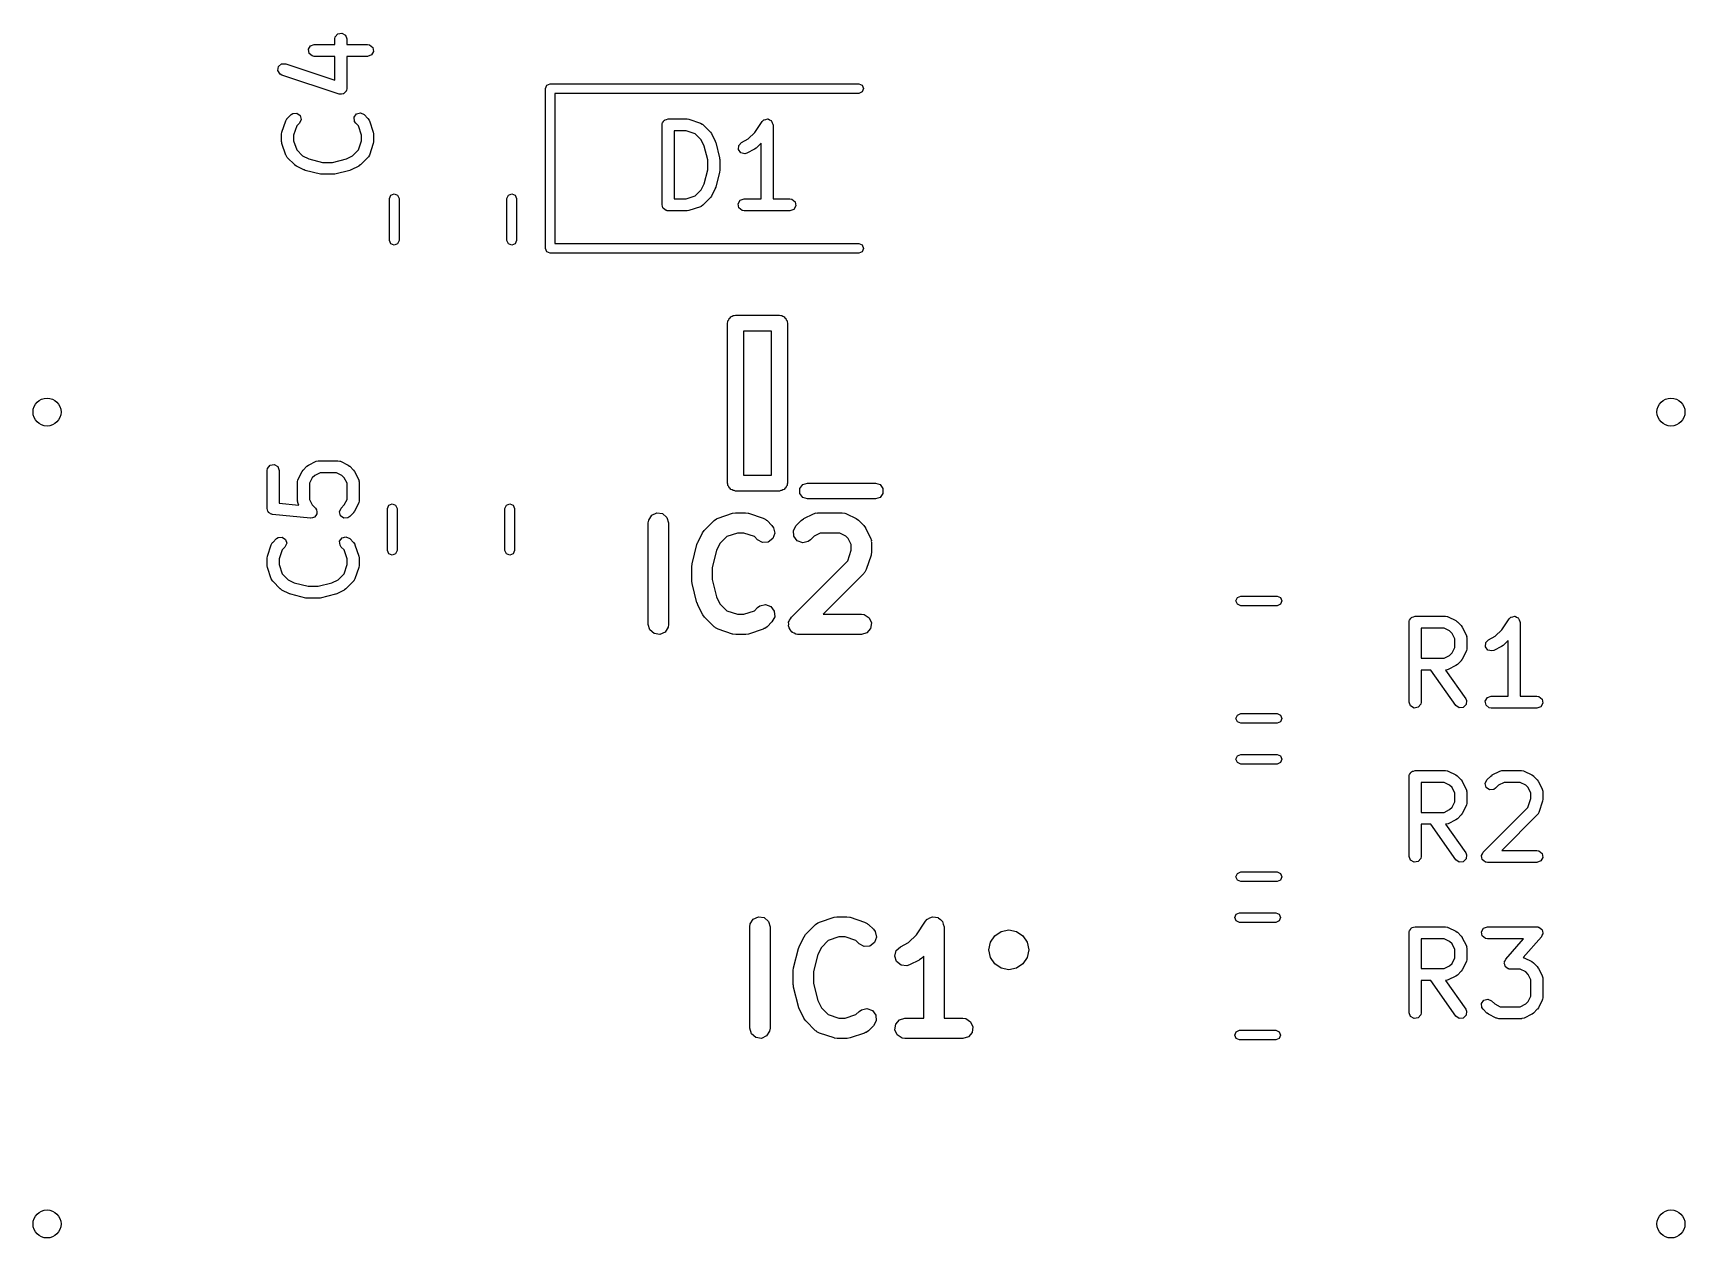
# Model space of a CAD drawing. Extents: x 3.993 to 4.807, y -3.007 to -2.413.
import ezdxf

# ---------------------------------------------------------------- set-up
doc = ezdxf.new("R2010")
doc.units = 0
doc.header["$MEASUREMENT"] = 0
doc.layers.add('BLACK', color=7, linetype='CONTINUOUS')

msp = doc.modelspace()

# ---------------------------------------------------------------- linework, layer by layer
at = {"layer": 'BLACK', "linetype": 'CONTINUOUS'}
for p, q in [((4.14183, -2.41619), (4.14201, -2.41518)), ((4.14183, -2.41886), (4.14183, -2.41619)), ((4.14201, -2.41518), (4.14331, -2.41363)), ((4.14331, -2.41363), (4.1453, -2.41328)), ((4.1453, -2.41328), (4.14704, -2.41429)), ((4.14704, -2.41429), (4.14774, -2.41619)), ((4.14774, -2.41619), (4.14774, -2.41886)), ((4.12875, -2.4213), (4.12976, -2.41955)), ((4.1291, -2.42329), (4.12875, -2.4213)), ((4.13065, -2.42459), (4.1291, -2.42329)), ((4.12976, -2.41955), (4.13166, -2.41886)), ((4.13166, -2.42477), (4.13065, -2.42459)), ((4.13166, -2.41886), (4.14183, -2.41886)), ((4.14183, -2.42477), (4.13166, -2.42477)), ((4.14183, -2.43647), (4.14183, -2.42477)), ((4.14774, -2.41886), (4.15791, -2.41886)), ((4.15791, -2.42477), (4.14774, -2.42477)), ((4.14774, -2.42477), (4.14774, -2.44056)), ((4.15791, -2.41886), (4.15892, -2.41904)), ((4.1598, -2.42408), (4.15791, -2.42477)), ((4.15892, -2.41904), (4.16046, -2.42034)), ((4.16081, -2.42233), (4.1598, -2.42408)), ((4.16046, -2.42034), (4.16081, -2.42233)), ((4.11377, -2.43178), (4.11406, -2.42978)), ((4.11483, -2.4335), (4.11377, -2.43178)), ((4.11406, -2.42978), (4.11558, -2.42844)), ((4.11558, -2.42844), (4.1176, -2.42839)), ((4.1176, -2.42839), (4.14183, -2.43647)), ((4.11573, -2.43399), (4.11483, -2.4335)), ((4.14385, -2.44336), (4.11573, -2.43399)), ((4.14774, -2.44056), (4.14756, -2.44157)), ((4.24551, -2.44063), (4.2462, -2.43896)), ((4.24551, -2.51937), (4.24551, -2.44063)), ((4.2462, -2.43896), (4.24787, -2.43827)), ((4.24787, -2.43827), (4.39984, -2.43827)), ((4.39984, -2.43827), (4.40151, -2.43896)), ((4.40151, -2.43896), (4.4022, -2.44063)), ((4.4022, -2.44063), (4.40151, -2.4423)), ((4.14407, -2.44336), (4.14385, -2.44336)), ((4.14427, -2.44347), (4.14407, -2.44336)), ((4.14506, -2.44333), (4.14427, -2.44347)), ((4.14587, -2.44331), (4.14506, -2.44333)), ((4.14604, -2.44316), (4.14587, -2.44331)), ((4.14626, -2.44312), (4.14604, -2.44316)), ((4.14678, -2.4425), (4.14626, -2.44312)), ((4.14738, -2.44197), (4.14678, -2.4425)), ((4.14741, -2.44175), (4.14738, -2.44197)), ((4.14756, -2.44157), (4.14741, -2.44175)), ((4.39984, -2.44299), (4.25024, -2.44299)), ((4.25024, -2.44299), (4.25024, -2.51701)), ((4.40151, -2.4423), (4.39984, -2.44299)), ((4.11573, -2.46213), (4.11761, -2.4565)), ((4.11761, -2.4565), (4.1181, -2.4556)), ((4.1181, -2.4556), (4.11825, -2.45551)), ((4.11825, -2.45551), (4.11832, -2.45535)), ((4.11832, -2.45535), (4.1202, -2.45347)), ((4.1202, -2.45347), (4.12104, -2.45289)), ((4.12104, -2.45289), (4.12305, -2.45271)), ((4.12305, -2.45271), (4.1247, -2.45387)), ((4.12523, -2.45582), (4.12437, -2.45765)), ((4.1247, -2.45387), (4.12523, -2.45582)), ((4.1513, -2.4548), (4.15246, -2.45314)), ((4.15148, -2.45681), (4.1513, -2.4548)), ((4.15207, -2.45765), (4.15148, -2.45681)), ((4.15246, -2.45314), (4.15441, -2.45262)), ((4.15441, -2.45262), (4.15624, -2.45347)), ((4.15624, -2.45347), (4.15812, -2.45535)), ((4.15812, -2.45535), (4.15871, -2.45619)), ((4.15871, -2.45619), (4.15872, -2.45636)), ((4.15872, -2.45636), (4.15883, -2.4565)), ((4.15883, -2.4565), (4.16071, -2.46213)), ((4.3031, -2.45791), (4.30317, -2.45753)), ((4.30317, -2.45753), (4.30366, -2.45694)), ((4.30366, -2.45694), (4.30404, -2.45627)), ((4.30404, -2.45627), (4.30429, -2.45618)), ((4.30429, -2.45618), (4.30446, -2.45598)), ((4.30446, -2.45598), (4.30522, -2.45585)), ((4.30522, -2.45585), (4.30594, -2.45558)), ((4.30594, -2.45558), (4.31531, -2.45558)), ((4.31531, -2.45558), (4.31618, -2.45574)), ((4.31618, -2.45574), (4.31625, -2.45573)), ((4.31625, -2.45573), (4.32187, -2.45761)), ((4.32187, -2.45761), (4.32277, -2.4581)), ((4.34864, -2.46228), (4.35223, -2.4569)), ((4.35223, -2.4569), (4.35294, -2.45616)), ((4.35294, -2.45616), (4.3531, -2.45611)), ((4.3531, -2.45611), (4.35321, -2.45598)), ((4.35321, -2.45598), (4.35405, -2.45583)), ((4.35405, -2.45583), (4.35488, -2.45559)), ((4.35488, -2.45559), (4.35503, -2.45566)), ((4.35503, -2.45566), (4.3552, -2.45563)), ((4.3552, -2.45563), (4.35594, -2.45606)), ((4.35594, -2.45606), (4.35672, -2.4564)), ((4.35672, -2.4564), (4.3568, -2.45655)), ((4.3568, -2.45655), (4.35695, -2.45664)), ((4.35695, -2.45664), (4.35724, -2.45744)), ((4.35724, -2.45744), (4.35762, -2.45821)), ((4.11558, -2.46306), (4.11574, -2.46219)), ((4.11558, -2.46681), (4.11558, -2.46306)), ((4.11574, -2.46219), (4.11573, -2.46213)), ((4.12299, -2.45903), (4.12149, -2.46354)), ((4.12149, -2.46354), (4.12149, -2.46633)), ((4.12437, -2.45765), (4.12299, -2.45903)), ((4.15345, -2.45903), (4.15207, -2.45765)), ((4.15495, -2.46354), (4.15345, -2.45903)), ((4.15495, -2.46633), (4.15495, -2.46354)), ((4.16071, -2.46213), (4.16084, -2.463)), ((4.16084, -2.463), (4.16086, -2.46306)), ((4.16086, -2.46306), (4.16086, -2.46681)), ((4.30299, -2.45854), (4.30306, -2.45815)), ((4.30299, -2.49791), (4.30299, -2.45854)), ((4.30303, -2.45802), (4.3031, -2.45791)), ((4.30306, -2.45815), (4.30303, -2.45802)), ((4.31484, -2.46149), (4.30889, -2.46149)), ((4.30889, -2.46149), (4.30889, -2.49495)), ((4.31934, -2.46299), (4.31484, -2.46149)), ((4.32226, -2.46591), (4.31934, -2.46299)), ((4.32277, -2.4581), (4.32287, -2.45825)), ((4.32287, -2.45825), (4.32303, -2.45832)), ((4.32303, -2.45832), (4.32678, -2.46207)), ((4.32678, -2.46207), (4.32728, -2.4628)), ((4.32728, -2.4628), (4.32733, -2.46284)), ((4.32733, -2.46284), (4.3292, -2.46659)), ((4.34212, -2.46714), (4.34544, -2.46548)), ((4.34544, -2.46548), (4.34864, -2.46228)), ((4.35762, -2.45821), (4.35758, -2.45838)), ((4.35758, -2.45838), (4.35764, -2.45854)), ((4.35764, -2.45854), (4.35764, -2.49495)), ((4.11561, -2.46687), (4.11558, -2.46681)), ((4.11573, -2.46774), (4.11561, -2.46687)), ((4.11761, -2.47337), (4.11573, -2.46774)), ((4.11772, -2.47351), (4.11761, -2.47337)), ((4.11773, -2.47368), (4.11772, -2.47351)), ((4.11832, -2.47452), (4.11773, -2.47368)), ((4.12149, -2.46633), (4.12299, -2.47084)), ((4.12299, -2.47084), (4.12591, -2.47376)), ((4.12591, -2.47376), (4.12894, -2.47527)), ((4.1475, -2.47527), (4.15053, -2.47376)), ((4.15053, -2.47376), (4.15345, -2.47084)), ((4.15345, -2.47084), (4.15495, -2.46633)), ((4.15883, -2.47337), (4.15834, -2.47427)), ((4.16071, -2.46774), (4.15883, -2.47337)), ((4.16086, -2.46681), (4.16071, -2.46768)), ((4.16071, -2.46768), (4.16071, -2.46774)), ((4.32378, -2.46894), (4.32226, -2.46591)), ((4.32549, -2.47577), (4.32378, -2.46894)), ((4.3292, -2.46659), (4.32935, -2.46708)), ((4.32935, -2.46708), (4.32943, -2.46719)), ((4.32943, -2.46719), (4.3313, -2.47469)), ((4.34061, -2.47063), (4.34073, -2.46861)), ((4.34181, -2.47225), (4.34061, -2.47063)), ((4.34073, -2.46861), (4.34212, -2.46714)), ((4.34377, -2.47272), (4.34181, -2.47225)), ((4.34476, -2.47243), (4.34377, -2.47272)), ((4.34851, -2.47055), (4.34476, -2.47243)), ((4.34855, -2.4705), (4.34851, -2.47055)), ((4.34927, -2.47), (4.34855, -2.4705)), ((4.35173, -2.46754), (4.34927, -2.47)), ((4.35173, -2.49495), (4.35173, -2.46754)), ((4.12207, -2.47827), (4.11832, -2.47452)), ((4.12213, -2.4783), (4.12207, -2.47827)), ((4.12284, -2.47883), (4.12213, -2.4783)), ((4.12659, -2.4807), (4.12284, -2.47883)), ((4.12673, -2.48072), (4.12659, -2.4807)), ((4.12719, -2.48092), (4.12673, -2.48072)), ((4.13469, -2.4828), (4.12719, -2.48092)), ((4.12894, -2.47527), (4.13577, -2.47698)), ((4.13577, -2.47698), (4.14067, -2.47698)), ((4.14067, -2.47698), (4.1475, -2.47527)), ((4.14925, -2.48092), (4.14175, -2.4828)), ((4.14936, -2.48085), (4.14925, -2.48092)), ((4.14985, -2.4807), (4.14936, -2.48085)), ((4.1536, -2.47883), (4.14985, -2.4807)), ((4.15365, -2.47878), (4.1536, -2.47883)), ((4.15437, -2.47827), (4.15365, -2.47878)), ((4.15812, -2.47452), (4.15437, -2.47827)), ((4.15819, -2.47436), (4.15812, -2.47452)), ((4.15834, -2.47427), (4.15819, -2.47436)), ((4.32378, -2.4875), (4.32549, -2.48067)), ((4.32549, -2.48067), (4.32549, -2.47577)), ((4.3313, -2.48175), (4.32943, -2.48925)), ((4.33139, -2.48103), (4.33129, -2.48161)), ((4.33129, -2.48161), (4.3313, -2.48175)), ((4.3313, -2.47469), (4.33134, -2.47528)), ((4.33134, -2.47528), (4.33139, -2.47541)), ((4.33139, -2.47541), (4.33139, -2.48103)), ((4.13483, -2.48278), (4.13469, -2.4828)), ((4.13541, -2.48289), (4.13483, -2.48278)), ((4.14103, -2.48289), (4.13541, -2.48289)), ((4.14116, -2.48284), (4.14103, -2.48289)), ((4.14175, -2.4828), (4.14116, -2.48284)), ((4.32226, -2.49053), (4.32378, -2.4875)), ((4.3292, -2.48985), (4.32733, -2.4936)), ((4.32922, -2.48971), (4.3292, -2.48985)), ((4.32943, -2.48925), (4.32922, -2.48971)), ((4.1687, -2.49487), (4.16939, -2.4932)), ((4.1687, -2.51544), (4.1687, -2.49487)), ((4.16939, -2.4932), (4.17106, -2.49251)), ((4.17106, -2.49251), (4.17273, -2.4932)), ((4.17273, -2.4932), (4.17343, -2.49487)), ((4.17343, -2.49487), (4.17343, -2.51544)), ((4.22657, -2.49487), (4.22727, -2.4932)), ((4.22657, -2.51544), (4.22657, -2.49487)), ((4.22727, -2.4932), (4.22894, -2.49251)), ((4.22894, -2.49251), (4.23061, -2.4932)), ((4.23061, -2.4932), (4.2313, -2.49487)), ((4.2313, -2.49487), (4.2313, -2.51544)), ((4.30325, -2.49863), (4.30299, -2.49791)), ((4.30889, -2.49495), (4.31484, -2.49495)), ((4.31484, -2.49495), (4.31934, -2.49345)), ((4.31934, -2.49345), (4.32226, -2.49053)), ((4.32303, -2.49812), (4.32219, -2.49871)), ((4.32678, -2.49437), (4.32303, -2.49812)), ((4.3268, -2.49431), (4.32678, -2.49437)), ((4.32733, -2.4936), (4.3268, -2.49431)), ((4.34053, -2.49739), (4.34154, -2.49564)), ((4.34088, -2.49938), (4.34053, -2.49739)), ((4.34154, -2.49564), (4.34344, -2.49495)), ((4.34344, -2.49495), (4.35173, -2.49495)), ((4.35764, -2.49495), (4.36593, -2.49495)), ((4.36593, -2.49495), (4.36694, -2.49513)), ((4.36694, -2.49513), (4.36849, -2.49643)), ((4.36849, -2.49643), (4.36884, -2.49842)), ((4.30338, -2.49938), (4.30325, -2.49863)), ((4.30359, -2.49955), (4.30338, -2.49938)), ((4.30368, -2.4998), (4.30359, -2.49955)), ((4.30434, -2.50019), (4.30368, -2.4998)), ((4.30493, -2.50068), (4.30434, -2.50019)), ((4.30531, -2.50075), (4.30493, -2.50068)), ((4.30543, -2.50081), (4.30531, -2.50075)), ((4.30556, -2.50079), (4.30543, -2.50081)), ((4.30594, -2.50086), (4.30556, -2.50079)), ((4.31531, -2.50086), (4.30594, -2.50086)), ((4.31538, -2.50084), (4.31531, -2.50086)), ((4.31625, -2.50071), (4.31538, -2.50084)), ((4.32187, -2.49883), (4.31625, -2.50071)), ((4.32201, -2.49872), (4.32187, -2.49883)), ((4.32219, -2.49871), (4.32201, -2.49872)), ((4.34243, -2.50068), (4.34088, -2.49938)), ((4.34344, -2.50086), (4.34243, -2.50068)), ((4.36593, -2.50086), (4.34344, -2.50086)), ((4.36783, -2.50017), (4.36593, -2.50086)), ((4.36884, -2.49842), (4.36783, -2.50017)), ((4.16939, -2.51711), (4.1687, -2.51544)), ((4.17106, -2.5178), (4.16939, -2.51711)), ((4.17273, -2.51711), (4.17106, -2.5178)), ((4.17343, -2.51544), (4.17273, -2.51711)), ((4.22727, -2.51711), (4.22657, -2.51544)), ((4.22894, -2.5178), (4.22727, -2.51711)), ((4.23061, -2.51711), (4.22894, -2.5178)), ((4.2313, -2.51544), (4.23061, -2.51711)), ((4.2462, -2.52104), (4.24551, -2.51937)), ((4.24787, -2.52173), (4.2462, -2.52104)), ((4.39984, -2.52173), (4.24787, -2.52173)), ((4.25024, -2.51701), (4.39984, -2.51701)), ((4.39984, -2.51701), (4.40151, -2.5177)), ((4.40151, -2.52104), (4.39984, -2.52173)), ((4.40151, -2.5177), (4.4022, -2.51937)), ((4.4022, -2.51937), (4.40151, -2.52104)), ((4.33543, -2.555), (4.3358, -2.5545)), ((4.33543, -2.55563), (4.33543, -2.555)), ((4.3358, -2.5545), (4.33599, -2.55391)), ((4.33599, -2.55391), (4.33649, -2.55354)), ((4.33649, -2.55354), (4.33686, -2.55304)), ((4.33686, -2.55304), (4.33745, -2.55284)), ((4.33745, -2.55284), (4.33796, -2.55248)), ((4.33796, -2.55248), (4.33858, -2.55248)), ((4.33858, -2.55248), (4.33917, -2.55228)), ((4.33917, -2.55228), (4.36083, -2.55228)), ((4.36083, -2.55228), (4.36142, -2.55248)), ((4.36142, -2.55248), (4.36204, -2.55248)), ((4.36204, -2.55248), (4.36255, -2.55284)), ((4.36255, -2.55284), (4.36314, -2.55304)), ((4.36314, -2.55304), (4.36351, -2.55354)), ((4.36351, -2.55354), (4.36401, -2.55391)), ((4.36401, -2.55391), (4.3642, -2.5545)), ((4.3642, -2.5545), (4.36457, -2.555)), ((4.36457, -2.555), (4.36457, -2.55563)), ((4.33524, -2.55622), (4.33543, -2.55563)), ((4.33524, -2.63496), (4.33524, -2.55622)), ((4.34311, -2.56016), (4.34311, -2.63102)), ((4.35689, -2.56016), (4.34311, -2.56016)), ((4.35689, -2.63102), (4.35689, -2.56016)), ((4.36457, -2.55563), (4.36476, -2.55622)), ((4.36476, -2.55622), (4.36476, -2.63496)), ((4.10844, -2.62879), (4.10862, -2.62778)), ((4.10862, -2.62778), (4.10992, -2.62623)), ((4.10992, -2.62623), (4.11191, -2.62588)), ((4.11191, -2.62588), (4.11366, -2.62689)), ((4.11366, -2.62689), (4.11435, -2.62879)), ((4.12618, -2.62857), (4.12805, -2.6267)), ((4.12805, -2.6267), (4.12878, -2.62619)), ((4.12878, -2.62619), (4.12882, -2.62615)), ((4.12882, -2.62615), (4.13257, -2.62427)), ((4.13257, -2.62427), (4.13355, -2.62398)), ((4.13355, -2.62398), (4.13373, -2.62402)), ((4.13373, -2.62402), (4.13389, -2.62396)), ((4.13389, -2.62396), (4.14327, -2.62396)), ((4.14327, -2.62396), (4.14428, -2.62414)), ((4.14428, -2.62414), (4.14441, -2.62425)), ((4.14441, -2.62425), (4.14459, -2.62427)), ((4.14459, -2.62427), (4.14834, -2.62615)), ((4.14834, -2.62615), (4.14904, -2.62667)), ((4.14904, -2.62667), (4.1491, -2.6267)), ((4.1491, -2.6267), (4.15098, -2.62857)), ((4.10844, -2.64754), (4.10844, -2.62879)), ((4.11435, -2.62879), (4.11435, -2.64486)), ((4.12344, -2.63441), (4.12362, -2.6334)), ((4.12344, -2.64379), (4.12344, -2.63441)), ((4.12362, -2.6334), (4.12373, -2.63327)), ((4.12373, -2.63327), (4.12375, -2.63309)), ((4.12375, -2.63309), (4.12563, -2.62934)), ((4.12563, -2.62934), (4.12615, -2.62863)), ((4.12615, -2.62863), (4.12618, -2.62857)), ((4.13069, -2.63241), (4.12935, -2.63511)), ((4.12935, -2.63511), (4.12935, -2.64309)), ((4.13189, -2.63121), (4.13069, -2.63241)), ((4.13459, -2.62987), (4.13189, -2.63121)), ((4.14257, -2.62987), (4.13459, -2.62987)), ((4.14527, -2.63121), (4.14257, -2.62987)), ((4.14646, -2.63241), (4.14527, -2.63121)), ((4.14781, -2.63511), (4.14646, -2.63241)), ((4.14781, -2.64309), (4.14781, -2.63511)), ((4.15098, -2.62857), (4.15148, -2.6293)), ((4.15148, -2.6293), (4.15153, -2.62934)), ((4.15153, -2.62934), (4.15341, -2.63309)), ((4.15341, -2.63309), (4.1537, -2.63407)), ((4.1537, -2.63407), (4.15366, -2.63425)), ((4.15366, -2.63425), (4.15372, -2.63441)), ((4.15372, -2.63441), (4.15372, -2.64379)), ((4.33543, -2.63555), (4.33524, -2.63496)), ((4.33543, -2.63618), (4.33543, -2.63555)), ((4.3358, -2.63668), (4.33543, -2.63618)), ((4.34311, -2.63102), (4.35689, -2.63102)), ((4.36457, -2.63618), (4.3642, -2.63668)), ((4.36476, -2.63496), (4.36457, -2.63555)), ((4.36457, -2.63555), (4.36457, -2.63618)), ((4.37086, -2.63768), (4.37229, -2.63571)), ((4.37229, -2.63571), (4.37461, -2.63496)), ((4.37461, -2.63496), (4.40807, -2.63496)), ((4.40807, -2.63496), (4.41038, -2.63571)), ((4.41038, -2.63571), (4.41182, -2.63768)), ((4.1235, -2.64395), (4.12344, -2.64379)), ((4.12346, -2.64412), (4.1235, -2.64395)), ((4.12375, -2.64511), (4.12346, -2.64412)), ((4.12935, -2.64309), (4.13069, -2.64579)), ((4.14646, -2.64579), (4.14781, -2.64309)), ((4.15372, -2.64379), (4.15354, -2.6448)), ((4.33599, -2.63727), (4.3358, -2.63668)), ((4.33649, -2.63764), (4.33599, -2.63727)), ((4.33686, -2.63815), (4.33649, -2.63764)), ((4.33745, -2.63834), (4.33686, -2.63815)), ((4.33796, -2.6387), (4.33745, -2.63834)), ((4.33858, -2.6387), (4.33796, -2.6387)), ((4.33917, -2.6389), (4.33858, -2.6387)), ((4.36083, -2.6389), (4.33917, -2.6389)), ((4.36142, -2.6387), (4.36083, -2.6389)), ((4.36204, -2.6387), (4.36142, -2.6387)), ((4.36255, -2.63834), (4.36204, -2.6387)), ((4.36314, -2.63815), (4.36255, -2.63834)), ((4.36351, -2.63764), (4.36314, -2.63815)), ((4.36401, -2.63727), (4.36351, -2.63764)), ((4.3642, -2.63668), (4.36401, -2.63727)), ((4.37086, -2.64011), (4.37086, -2.63768)), ((4.37229, -2.64208), (4.37086, -2.64011)), ((4.37461, -2.64283), (4.37229, -2.64208)), ((4.40807, -2.64283), (4.37461, -2.64283)), ((4.41038, -2.64208), (4.40807, -2.64283)), ((4.41182, -2.64011), (4.41038, -2.64208)), ((4.41182, -2.63768), (4.41182, -2.64011)), ((4.10866, -2.64812), (4.10844, -2.64754)), ((4.1087, -2.64875), (4.10866, -2.64812)), ((4.10899, -2.64905), (4.1087, -2.64875)), ((4.10913, -2.64943), (4.10899, -2.64905)), ((4.10968, -2.64975), (4.10913, -2.64943)), ((4.11011, -2.6502), (4.10968, -2.64975)), ((4.11078, -2.65038), (4.11011, -2.6502)), ((4.11088, -2.65044), (4.11078, -2.65038)), ((4.11095, -2.65043), (4.11088, -2.65044)), ((4.1111, -2.65047), (4.11095, -2.65043)), ((4.12985, -2.65235), (4.1111, -2.65047)), ((4.11435, -2.64486), (4.12412, -2.64584)), ((4.12412, -2.64584), (4.12375, -2.64511)), ((4.12987, -2.65234), (4.12985, -2.65235)), ((4.12988, -2.65235), (4.12987, -2.65234)), ((4.13084, -2.65209), (4.12988, -2.65235)), ((4.13069, -2.64579), (4.13223, -2.64732)), ((4.13181, -2.65185), (4.13084, -2.65209)), ((4.13182, -2.65183), (4.13181, -2.65185)), ((4.13184, -2.65183), (4.13182, -2.65183)), ((4.1324, -2.65102), (4.13184, -2.65183)), ((4.13223, -2.64732), (4.13282, -2.64816)), ((4.13298, -2.65021), (4.1324, -2.65102)), ((4.13282, -2.64816), (4.13282, -2.64818)), ((4.13282, -2.64818), (4.13283, -2.6482)), ((4.13283, -2.6482), (4.13291, -2.64919)), ((4.13291, -2.64919), (4.13299, -2.65017)), ((4.13299, -2.65017), (4.13298, -2.65019)), ((4.13298, -2.65019), (4.13298, -2.65021)), ((4.14407, -2.64915), (4.14493, -2.64732)), ((4.1446, -2.6511), (4.14407, -2.64915)), ((4.14625, -2.65226), (4.1446, -2.6511)), ((4.14493, -2.64732), (4.14646, -2.64579)), ((4.14826, -2.65209), (4.14625, -2.65226)), ((4.1491, -2.6515), (4.14826, -2.65209)), ((4.15098, -2.64962), (4.1491, -2.6515)), ((4.151, -2.64956), (4.15098, -2.64962)), ((4.15153, -2.64886), (4.151, -2.64956)), ((4.15341, -2.64511), (4.15153, -2.64886)), ((4.15343, -2.64493), (4.15341, -2.64511)), ((4.15354, -2.6448), (4.15343, -2.64493)), ((4.1677, -2.64756), (4.16839, -2.64589)), ((4.1677, -2.66813), (4.1677, -2.64756)), ((4.16839, -2.64589), (4.17006, -2.6452)), ((4.17006, -2.6452), (4.17173, -2.64589)), ((4.17173, -2.64589), (4.17243, -2.64756)), ((4.17243, -2.64756), (4.17243, -2.66813)), ((4.22557, -2.64756), (4.22627, -2.64589)), ((4.22557, -2.66813), (4.22557, -2.64756)), ((4.22627, -2.64589), (4.22794, -2.6452)), ((4.22794, -2.6452), (4.22961, -2.64589)), ((4.22961, -2.64589), (4.2303, -2.64756)), ((4.2303, -2.64756), (4.2303, -2.66813)), ((4.29639, -2.6532), (4.29792, -2.65083)), ((4.29792, -2.65083), (4.30048, -2.64966)), ((4.30048, -2.64966), (4.30327, -2.65006)), ((4.30327, -2.65006), (4.3054, -2.65191)), ((4.3054, -2.65191), (4.30619, -2.65461)), ((4.32861, -2.65346), (4.32975, -2.6526)), ((4.32975, -2.6526), (4.33019, -2.65251)), ((4.33019, -2.65251), (4.33056, -2.65225)), ((4.33056, -2.65225), (4.3377, -2.64987)), ((4.3377, -2.64987), (4.3391, -2.64961)), ((4.3391, -2.64961), (4.3392, -2.64964)), ((4.3392, -2.64964), (4.33929, -2.64961)), ((4.33929, -2.64961), (4.34405, -2.64961)), ((4.34405, -2.64961), (4.34546, -2.64981)), ((4.34546, -2.64981), (4.34554, -2.64986)), ((4.34554, -2.64986), (4.34563, -2.64987)), ((4.34563, -2.64987), (4.35277, -2.65225)), ((4.35277, -2.65225), (4.35404, -2.65289)), ((4.35404, -2.65289), (4.35433, -2.65324)), ((4.37146, -2.65346), (4.3726, -2.6526)), ((4.3726, -2.6526), (4.3727, -2.65258)), ((4.3727, -2.65258), (4.37276, -2.65252)), ((4.37276, -2.65252), (4.37753, -2.65014)), ((4.37753, -2.65014), (4.37888, -2.64969)), ((4.37888, -2.64969), (4.37933, -2.64974)), ((4.37933, -2.64974), (4.37976, -2.64961)), ((4.37976, -2.64961), (4.39167, -2.64961)), ((4.39167, -2.64961), (4.39308, -2.64981)), ((4.39308, -2.64981), (4.39346, -2.65006)), ((4.39346, -2.65006), (4.3939, -2.65014)), ((4.3939, -2.65014), (4.39866, -2.65252)), ((4.39866, -2.65252), (4.39983, -2.65333)), ((4.29619, -2.65461), (4.29639, -2.6532)), ((4.29619, -2.70461), (4.29619, -2.65461)), ((4.30619, -2.65461), (4.30619, -2.70461)), ((4.32053, -2.66428), (4.32291, -2.65952)), ((4.32291, -2.65952), (4.32372, -2.65835)), ((4.32372, -2.65835), (4.3238, -2.6583)), ((4.3238, -2.6583), (4.32385, -2.65822)), ((4.32385, -2.65822), (4.32861, -2.65346)), ((4.3401, -2.65961), (4.33484, -2.66136)), ((4.34324, -2.65961), (4.3401, -2.65961)), ((4.34849, -2.66136), (4.34324, -2.65961)), ((4.35433, -2.65324), (4.35473, -2.65346)), ((4.35473, -2.65346), (4.35711, -2.65584)), ((4.35711, -2.65584), (4.35796, -2.65698)), ((4.35856, -2.65973), (4.35757, -2.66237)), ((4.35796, -2.65698), (4.35856, -2.65973)), ((4.36773, -2.65831), (4.36908, -2.65584)), ((4.36793, -2.66112), (4.36773, -2.65831)), ((4.36908, -2.65584), (4.37146, -2.65346)), ((4.38094, -2.65961), (4.37796, -2.6611)), ((4.39049, -2.65961), (4.38094, -2.65961)), ((4.39347, -2.6611), (4.39049, -2.65961)), ((4.39983, -2.65333), (4.39988, -2.65341)), ((4.39988, -2.65341), (4.39996, -2.65346)), ((4.39996, -2.65346), (4.40235, -2.65584)), ((4.40235, -2.65584), (4.4032, -2.65698)), ((4.4032, -2.65698), (4.40322, -2.65707)), ((4.40322, -2.65707), (4.40328, -2.65714)), ((4.40328, -2.65714), (4.40566, -2.6619)), ((4.10859, -2.67097), (4.11047, -2.66535)), ((4.11047, -2.66535), (4.11096, -2.66445)), ((4.11096, -2.66445), (4.11111, -2.66435)), ((4.11111, -2.66435), (4.11118, -2.66419)), ((4.11118, -2.66419), (4.11306, -2.66232)), ((4.11306, -2.66232), (4.1139, -2.66173)), ((4.1139, -2.66173), (4.11591, -2.66156)), ((4.11585, -2.66788), (4.11435, -2.67239)), ((4.11723, -2.6665), (4.11585, -2.66788)), ((4.11591, -2.66156), (4.11756, -2.66271)), ((4.11809, -2.66467), (4.11723, -2.6665)), ((4.11756, -2.66271), (4.11809, -2.66467)), ((4.14416, -2.66364), (4.14532, -2.66199)), ((4.14434, -2.66566), (4.14416, -2.66364)), ((4.14493, -2.6665), (4.14434, -2.66566)), ((4.14631, -2.66788), (4.14493, -2.6665)), ((4.14532, -2.66199), (4.14727, -2.66147)), ((4.14781, -2.67239), (4.14631, -2.66788)), ((4.14727, -2.66147), (4.1491, -2.66232)), ((4.1491, -2.66232), (4.15098, -2.66419)), ((4.15098, -2.66419), (4.15157, -2.66503)), ((4.15157, -2.66503), (4.15158, -2.66521)), ((4.15158, -2.66521), (4.15169, -2.66535)), ((4.15169, -2.66535), (4.15357, -2.67097)), ((4.16839, -2.6698), (4.1677, -2.66813)), ((4.17243, -2.66813), (4.17173, -2.6698)), ((4.22627, -2.6698), (4.22557, -2.66813)), ((4.2303, -2.66813), (4.22961, -2.6698)), ((4.31777, -2.67483), (4.32015, -2.6653)), ((4.32015, -2.6653), (4.3205, -2.66445)), ((4.3205, -2.66445), (4.32053, -2.66428)), ((4.32972, -2.66826), (4.32762, -2.67665)), ((4.33149, -2.66472), (4.32972, -2.66826)), ((4.33484, -2.66136), (4.33149, -2.66472)), ((4.35004, -2.66291), (4.34849, -2.66136)), ((4.35251, -2.66426), (4.35004, -2.66291)), ((4.35532, -2.66406), (4.35251, -2.66426)), ((4.35757, -2.66237), (4.35532, -2.66406)), ((4.36962, -2.66338), (4.36793, -2.66112)), ((4.37226, -2.66436), (4.36962, -2.66338)), ((4.37502, -2.66376), (4.37226, -2.66436)), ((4.37615, -2.66291), (4.37502, -2.66376)), ((4.37796, -2.6611), (4.37615, -2.66291)), ((4.3947, -2.66233), (4.39347, -2.6611)), ((4.39444, -2.67334), (4.39619, -2.66809)), ((4.39619, -2.66532), (4.3947, -2.66233)), ((4.39619, -2.66809), (4.39619, -2.66532)), ((4.40566, -2.6619), (4.40611, -2.66325)), ((4.40619, -2.6689), (4.40599, -2.67031)), ((4.40611, -2.66325), (4.40606, -2.6637)), ((4.40606, -2.6637), (4.40619, -2.66413)), ((4.40619, -2.66413), (4.40619, -2.6689)), ((4.10844, -2.67191), (4.10859, -2.67104)), ((4.10844, -2.67566), (4.10844, -2.67191)), ((4.10846, -2.67572), (4.10844, -2.67566)), ((4.10859, -2.67659), (4.10846, -2.67572)), ((4.10859, -2.67104), (4.10859, -2.67097)), ((4.11047, -2.68221), (4.10859, -2.67659)), ((4.11435, -2.67239), (4.11435, -2.67518)), ((4.11435, -2.67518), (4.11585, -2.67969)), ((4.14631, -2.67969), (4.14781, -2.67518)), ((4.14781, -2.67518), (4.14781, -2.67239)), ((4.15357, -2.67659), (4.15169, -2.68221)), ((4.15372, -2.67566), (4.15356, -2.67653)), ((4.15356, -2.67653), (4.15357, -2.67659)), ((4.15357, -2.67097), (4.1537, -2.67185)), ((4.1537, -2.67185), (4.15372, -2.67191)), ((4.15372, -2.67191), (4.15372, -2.67566)), ((4.17006, -2.67049), (4.16839, -2.6698)), ((4.17173, -2.6698), (4.17006, -2.67049)), ((4.22794, -2.67049), (4.22627, -2.6698)), ((4.22961, -2.6698), (4.22794, -2.67049)), ((4.31762, -2.67604), (4.31777, -2.67496)), ((4.31762, -2.68318), (4.31762, -2.67604)), ((4.31777, -2.67496), (4.31777, -2.67483)), ((4.32762, -2.67665), (4.32762, -2.68257)), ((4.3667, -2.70108), (4.39444, -2.67334)), ((4.40593, -2.67048), (4.40355, -2.67762)), ((4.40594, -2.67038), (4.40593, -2.67048)), ((4.40599, -2.67031), (4.40594, -2.67038)), ((4.11058, -2.68235), (4.11047, -2.68221)), ((4.11059, -2.68253), (4.11058, -2.68235)), ((4.11118, -2.68337), (4.11059, -2.68253)), ((4.11493, -2.68712), (4.11118, -2.68337)), ((4.11585, -2.67969), (4.11877, -2.6826)), ((4.11877, -2.6826), (4.1218, -2.68412)), ((4.1218, -2.68412), (4.12863, -2.68583)), ((4.13353, -2.68583), (4.14036, -2.68412)), ((4.14036, -2.68412), (4.14339, -2.6826)), ((4.14339, -2.6826), (4.14631, -2.67969)), ((4.15098, -2.68337), (4.14723, -2.68712)), ((4.15105, -2.68321), (4.15098, -2.68337)), ((4.1512, -2.68312), (4.15105, -2.68321)), ((4.15169, -2.68221), (4.1512, -2.68312)), ((4.31766, -2.68331), (4.31762, -2.68318)), ((4.31777, -2.6844), (4.31766, -2.68331)), ((4.32015, -2.69392), (4.31777, -2.6844)), ((4.32762, -2.68257), (4.32972, -2.69096)), ((4.40234, -2.67958), (4.38231, -2.69961)), ((4.40256, -2.67918), (4.40234, -2.67958)), ((4.40292, -2.67889), (4.40256, -2.67918)), ((4.40355, -2.67762), (4.40292, -2.67889)), ((4.11499, -2.68715), (4.11493, -2.68712)), ((4.1157, -2.68767), (4.11499, -2.68715)), ((4.11945, -2.68955), (4.1157, -2.68767)), ((4.11959, -2.68956), (4.11945, -2.68955)), ((4.12005, -2.68977), (4.11959, -2.68956)), ((4.12755, -2.69164), (4.12005, -2.68977)), ((4.12769, -2.69163), (4.12755, -2.69164)), ((4.12827, -2.69173), (4.12769, -2.69163)), ((4.13389, -2.69173), (4.12827, -2.69173)), ((4.12863, -2.68583), (4.13353, -2.68583)), ((4.13402, -2.69169), (4.13389, -2.69173)), ((4.13461, -2.69164), (4.13402, -2.69169)), ((4.14211, -2.68977), (4.13461, -2.69164)), ((4.14222, -2.68969), (4.14211, -2.68977)), ((4.14271, -2.68955), (4.14222, -2.68969)), ((4.14646, -2.68767), (4.14271, -2.68955)), ((4.1465, -2.68762), (4.14646, -2.68767)), ((4.14723, -2.68712), (4.1465, -2.68762)), ((4.32972, -2.69096), (4.33149, -2.69451)), ((4.5857, -2.69306), (4.58639, -2.69139)), ((4.58639, -2.69473), (4.5857, -2.69306)), ((4.58639, -2.69139), (4.58806, -2.6907)), ((4.58806, -2.6907), (4.60594, -2.6907)), ((4.60594, -2.6907), (4.60761, -2.69139)), ((4.60761, -2.69139), (4.6083, -2.69306)), ((4.6083, -2.69306), (4.60761, -2.69473)), ((4.32024, -2.69407), (4.32015, -2.69392)), ((4.32053, -2.69494), (4.32024, -2.69407)), ((4.32291, -2.6997), (4.32053, -2.69494)), ((4.32297, -2.69977), (4.32291, -2.6997)), ((4.32299, -2.69986), (4.32297, -2.69977)), ((4.32385, -2.701), (4.32299, -2.69986)), ((4.32861, -2.70577), (4.32385, -2.701)), ((4.33149, -2.69451), (4.33484, -2.69786)), ((4.33484, -2.69786), (4.3401, -2.69961)), ((4.3401, -2.69961), (4.34324, -2.69961)), ((4.34324, -2.69961), (4.34849, -2.69786)), ((4.34849, -2.69786), (4.35004, -2.69631)), ((4.35004, -2.69631), (4.35118, -2.69546)), ((4.35118, -2.69546), (4.35393, -2.69486)), ((4.35393, -2.69486), (4.35657, -2.69585)), ((4.35657, -2.69585), (4.35826, -2.6981)), ((4.35846, -2.70091), (4.35711, -2.70338)), ((4.35826, -2.6981), (4.35846, -2.70091)), ((4.36627, -2.70186), (4.3667, -2.70108)), ((4.38231, -2.69961), (4.40119, -2.69961)), ((4.40119, -2.69961), (4.4026, -2.69981)), ((4.4026, -2.69981), (4.40497, -2.70134)), ((4.40497, -2.70134), (4.40614, -2.7039)), ((4.58806, -2.69543), (4.58639, -2.69473)), ((4.60594, -2.69543), (4.58806, -2.69543)), ((4.60761, -2.69473), (4.60594, -2.69543)), ((4.67166, -2.70194), (4.67204, -2.70127)), ((4.67204, -2.70127), (4.67229, -2.70118)), ((4.67229, -2.70118), (4.67246, -2.70098)), ((4.67246, -2.70098), (4.67322, -2.70085)), ((4.67322, -2.70085), (4.67394, -2.70058)), ((4.67394, -2.70058), (4.68894, -2.70058)), ((4.68894, -2.70058), (4.68995, -2.70076)), ((4.68995, -2.70076), (4.69008, -2.70087)), ((4.69008, -2.70087), (4.69026, -2.7009)), ((4.69026, -2.7009), (4.69401, -2.70277)), ((4.72023, -2.7019), (4.72094, -2.70116)), ((4.72094, -2.70116), (4.7211, -2.70111)), ((4.7211, -2.70111), (4.72121, -2.70098)), ((4.72121, -2.70098), (4.72205, -2.70083)), ((4.72205, -2.70083), (4.72288, -2.70059)), ((4.72288, -2.70059), (4.72303, -2.70066)), ((4.72303, -2.70066), (4.7232, -2.70063)), ((4.7232, -2.70063), (4.72394, -2.70106)), ((4.72394, -2.70106), (4.72472, -2.7014)), ((4.72472, -2.7014), (4.7248, -2.70155)), ((4.7248, -2.70155), (4.72495, -2.70164)), ((4.72495, -2.70164), (4.72524, -2.70244)), ((4.29698, -2.70731), (4.29619, -2.70461)), ((4.29911, -2.70916), (4.29698, -2.70731)), ((4.3019, -2.70956), (4.29911, -2.70916)), ((4.30446, -2.70839), (4.3019, -2.70956)), ((4.30599, -2.70602), (4.30446, -2.70839)), ((4.30619, -2.70461), (4.30599, -2.70602)), ((4.32901, -2.70598), (4.32861, -2.70577)), ((4.32929, -2.70634), (4.32901, -2.70598)), ((4.33056, -2.70697), (4.32929, -2.70634)), ((4.3377, -2.70935), (4.33056, -2.70697)), ((4.3378, -2.70936), (4.3377, -2.70935)), ((4.33788, -2.70941), (4.3378, -2.70936)), ((4.33929, -2.70961), (4.33788, -2.70941)), ((4.34405, -2.70961), (4.33929, -2.70961)), ((4.34414, -2.70958), (4.34405, -2.70961)), ((4.34423, -2.70961), (4.34414, -2.70958)), ((4.34563, -2.70935), (4.34423, -2.70961)), ((4.35277, -2.70697), (4.34563, -2.70935)), ((4.35314, -2.70671), (4.35277, -2.70697)), ((4.35359, -2.70662), (4.35314, -2.70671)), ((4.35473, -2.70577), (4.35359, -2.70662)), ((4.35711, -2.70338), (4.35473, -2.70577)), ((4.36529, -2.70532), (4.36542, -2.70444)), ((4.36551, -2.70582), (4.36529, -2.70532)), ((4.36535, -2.70355), (4.36561, -2.70307)), ((4.36542, -2.70444), (4.36535, -2.70355)), ((4.36555, -2.70636), (4.36551, -2.70582)), ((4.36609, -2.70707), (4.36555, -2.70636)), ((4.36561, -2.70307), (4.36569, -2.70253)), ((4.36569, -2.70253), (4.36627, -2.70186)), ((4.36646, -2.70789), (4.36609, -2.70707)), ((4.36692, -2.70818), (4.36646, -2.70789)), ((4.36724, -2.70861), (4.36692, -2.70818)), ((4.36808, -2.70893), (4.36724, -2.70861)), ((4.36883, -2.70941), (4.36808, -2.70893)), ((4.36971, -2.70954), (4.36883, -2.70941)), ((4.36988, -2.7096), (4.36971, -2.70954)), ((4.36999, -2.70957), (4.36988, -2.7096)), ((4.37024, -2.70961), (4.36999, -2.70957)), ((4.40119, -2.70961), (4.37024, -2.70961)), ((4.40389, -2.70882), (4.40119, -2.70961)), ((4.40574, -2.70669), (4.40389, -2.70882)), ((4.40614, -2.7039), (4.40574, -2.70669)), ((4.67099, -2.70354), (4.67106, -2.70315)), ((4.67099, -2.74291), (4.67099, -2.70354)), ((4.67103, -2.70302), (4.6711, -2.70291)), ((4.67106, -2.70315), (4.67103, -2.70302)), ((4.6711, -2.70291), (4.67117, -2.70253)), ((4.67117, -2.70253), (4.67166, -2.70194)), ((4.68824, -2.70649), (4.67689, -2.70649)), ((4.67689, -2.70649), (4.67689, -2.72121)), ((4.69094, -2.70784), (4.68824, -2.70649)), ((4.69214, -2.70903), (4.69094, -2.70784)), ((4.69349, -2.71173), (4.69214, -2.70903)), ((4.69401, -2.70277), (4.69472, -2.7033)), ((4.69472, -2.7033), (4.69478, -2.70332)), ((4.69478, -2.70332), (4.69665, -2.7052)), ((4.69665, -2.7052), (4.69716, -2.70592)), ((4.69716, -2.70592), (4.6972, -2.70597)), ((4.6972, -2.70597), (4.69908, -2.70971)), ((4.69908, -2.70971), (4.69937, -2.7107)), ((4.71344, -2.71048), (4.71664, -2.70728)), ((4.71664, -2.70728), (4.72023, -2.7019)), ((4.72524, -2.70244), (4.72562, -2.70321)), ((4.72562, -2.70321), (4.72558, -2.70338)), ((4.72558, -2.70338), (4.72564, -2.70354)), ((4.72564, -2.70354), (4.72564, -2.73995)), ((4.69214, -2.71866), (4.69349, -2.71596)), ((4.69349, -2.71596), (4.69349, -2.71173)), ((4.69908, -2.71798), (4.6972, -2.72173)), ((4.6991, -2.7178), (4.69908, -2.71798)), ((4.69921, -2.71767), (4.6991, -2.7178)), ((4.69939, -2.71666), (4.69921, -2.71767)), ((4.69937, -2.7107), (4.69933, -2.71087)), ((4.69933, -2.71087), (4.69939, -2.71104)), ((4.69939, -2.71104), (4.69939, -2.71666)), ((4.70861, -2.71563), (4.70873, -2.71361)), ((4.70981, -2.71725), (4.70861, -2.71563)), ((4.70873, -2.71361), (4.71012, -2.71214)), ((4.71177, -2.71772), (4.70981, -2.71725)), ((4.71012, -2.71214), (4.71344, -2.71048)), ((4.71276, -2.71743), (4.71177, -2.71772)), ((4.71651, -2.71555), (4.71276, -2.71743)), ((4.71655, -2.7155), (4.71651, -2.71555)), ((4.71727, -2.715), (4.71655, -2.7155)), ((4.71973, -2.71254), (4.71727, -2.715)), ((4.71973, -2.73995), (4.71973, -2.71254)), ((4.67689, -2.72121), (4.68824, -2.72121)), ((4.68824, -2.72121), (4.69094, -2.71986)), ((4.69401, -2.72492), (4.69026, -2.7268)), ((4.69094, -2.71986), (4.69214, -2.71866)), ((4.69405, -2.72488), (4.69401, -2.72492)), ((4.69478, -2.72437), (4.69405, -2.72488)), ((4.69665, -2.7225), (4.69478, -2.72437)), ((4.69668, -2.72244), (4.69665, -2.7225)), ((4.6972, -2.72173), (4.69668, -2.72244)), ((4.68178, -2.72711), (4.67689, -2.72711)), ((4.67689, -2.72711), (4.67689, -2.74291)), ((4.69402, -2.7446), (4.68178, -2.72711)), ((4.68911, -2.72705), (4.68898, -2.7271)), ((4.68898, -2.7271), (4.69886, -2.74121)), ((4.68928, -2.72709), (4.68911, -2.72705)), ((4.69026, -2.7268), (4.68928, -2.72709)), ((4.69886, -2.74121), (4.69929, -2.74214)), ((4.69929, -2.74214), (4.69911, -2.74415)), ((4.70853, -2.74239), (4.70954, -2.74064)), ((4.70888, -2.74438), (4.70853, -2.74239)), ((4.70954, -2.74064), (4.71144, -2.73995)), ((4.71144, -2.73995), (4.71973, -2.73995)), ((4.72564, -2.73995), (4.73393, -2.73995)), ((4.73393, -2.73995), (4.73494, -2.74013)), ((4.73494, -2.74013), (4.73649, -2.74143)), ((4.73649, -2.74143), (4.73684, -2.74342)), ((4.5857, -2.75094), (4.58639, -2.74927)), ((4.58639, -2.74927), (4.58806, -2.74857)), ((4.58806, -2.74857), (4.60594, -2.74857)), ((4.60594, -2.74857), (4.60761, -2.74927)), ((4.60761, -2.74927), (4.6083, -2.75094)), ((4.67168, -2.7448), (4.67099, -2.74291)), ((4.67343, -2.74581), (4.67168, -2.7448)), ((4.67542, -2.74546), (4.67343, -2.74581)), ((4.67672, -2.74392), (4.67542, -2.74546)), ((4.67689, -2.74291), (4.67672, -2.74392)), ((4.69567, -2.74576), (4.69402, -2.7446)), ((4.69769, -2.74558), (4.69567, -2.74576)), ((4.69911, -2.74415), (4.69769, -2.74558)), ((4.71043, -2.74568), (4.70888, -2.74438)), ((4.71144, -2.74586), (4.71043, -2.74568)), ((4.73393, -2.74586), (4.71144, -2.74586)), ((4.73583, -2.74517), (4.73393, -2.74586)), ((4.73684, -2.74342), (4.73583, -2.74517)), ((4.58639, -2.75261), (4.5857, -2.75094)), ((4.58806, -2.7533), (4.58639, -2.75261)), ((4.60594, -2.7533), (4.58806, -2.7533)), ((4.60761, -2.75261), (4.60594, -2.7533)), ((4.6083, -2.75094), (4.60761, -2.75261)), ((4.5857, -2.77106), (4.58639, -2.76939)), ((4.58639, -2.77273), (4.5857, -2.77106)), ((4.58639, -2.76939), (4.58806, -2.7687)), ((4.58806, -2.77343), (4.58639, -2.77273)), ((4.58806, -2.7687), (4.60594, -2.7687)), ((4.60594, -2.77343), (4.58806, -2.77343)), ((4.60594, -2.7687), (4.60761, -2.76939)), ((4.60761, -2.77273), (4.60594, -2.77343)), ((4.60761, -2.76939), (4.6083, -2.77106)), ((4.6083, -2.77106), (4.60761, -2.77273)), ((4.67099, -2.77954), (4.67106, -2.77915)), ((4.67099, -2.81891), (4.67099, -2.77954)), ((4.67103, -2.77902), (4.6711, -2.77891)), ((4.67106, -2.77915), (4.67103, -2.77902)), ((4.6711, -2.77891), (4.67117, -2.77853)), ((4.67117, -2.77853), (4.67166, -2.77794)), ((4.67166, -2.77794), (4.67204, -2.77727)), ((4.67204, -2.77727), (4.67229, -2.77718)), ((4.67229, -2.77718), (4.67246, -2.77698)), ((4.67246, -2.77698), (4.67322, -2.77685)), ((4.67322, -2.77685), (4.67394, -2.77658)), ((4.67394, -2.77658), (4.68894, -2.77658)), ((4.68824, -2.78249), (4.67689, -2.78249)), ((4.67689, -2.78249), (4.67689, -2.79721)), ((4.69094, -2.78384), (4.68824, -2.78249)), ((4.68894, -2.77658), (4.68995, -2.77676)), ((4.68995, -2.77676), (4.69008, -2.77687)), ((4.69008, -2.77687), (4.69026, -2.7769)), ((4.69026, -2.7769), (4.69401, -2.77877)), ((4.69401, -2.77877), (4.69472, -2.7793)), ((4.69472, -2.7793), (4.69478, -2.77932)), ((4.69478, -2.77932), (4.69665, -2.7812)), ((4.69665, -2.7812), (4.69716, -2.78192)), ((4.69716, -2.78192), (4.6972, -2.78197)), ((4.6972, -2.78197), (4.69908, -2.78571)), ((4.70849, -2.78303), (4.70935, -2.7812)), ((4.70902, -2.78498), (4.70849, -2.78303)), ((4.70935, -2.7812), (4.71122, -2.77932)), ((4.71122, -2.77932), (4.71195, -2.77882)), ((4.71195, -2.77882), (4.71199, -2.77877)), ((4.71199, -2.77877), (4.71574, -2.7769)), ((4.71776, -2.78249), (4.71506, -2.78384)), ((4.71574, -2.7769), (4.71672, -2.7766)), ((4.71672, -2.7766), (4.71689, -2.77664)), ((4.71689, -2.77664), (4.71706, -2.77658)), ((4.71706, -2.77658), (4.72643, -2.77658)), ((4.72574, -2.78249), (4.71776, -2.78249)), ((4.72843, -2.78384), (4.72574, -2.78249)), ((4.72643, -2.77658), (4.72744, -2.77676)), ((4.72744, -2.77676), (4.72758, -2.77687)), ((4.72758, -2.77687), (4.72776, -2.7769)), ((4.72776, -2.7769), (4.7315, -2.77877)), ((4.7315, -2.77877), (4.73221, -2.7793)), ((4.73221, -2.7793), (4.73227, -2.77932)), ((4.73227, -2.77932), (4.73415, -2.7812)), ((4.73415, -2.7812), (4.73465, -2.78192)), ((4.73465, -2.78192), (4.7347, -2.78197)), ((4.7347, -2.78197), (4.73657, -2.78571)), ((4.69214, -2.78503), (4.69094, -2.78384)), ((4.69349, -2.78773), (4.69214, -2.78503)), ((4.69349, -2.79196), (4.69349, -2.78773)), ((4.69908, -2.78571), (4.69937, -2.7867)), ((4.69937, -2.7867), (4.69933, -2.78687)), ((4.69933, -2.78687), (4.69939, -2.78704)), ((4.69939, -2.78704), (4.69939, -2.79266)), ((4.71067, -2.78614), (4.70902, -2.78498)), ((4.71268, -2.78596), (4.71067, -2.78614)), ((4.71352, -2.78537), (4.71268, -2.78596)), ((4.71506, -2.78384), (4.71352, -2.78537)), ((4.72963, -2.78503), (4.72843, -2.78384)), ((4.72948, -2.79481), (4.73098, -2.79031)), ((4.73098, -2.78773), (4.72963, -2.78503)), ((4.73098, -2.79031), (4.73098, -2.78773)), ((4.73657, -2.78571), (4.73687, -2.7867)), ((4.73689, -2.79078), (4.73673, -2.79165)), ((4.73687, -2.7867), (4.73683, -2.78687)), ((4.73683, -2.78687), (4.73689, -2.78704)), ((4.73689, -2.78704), (4.73689, -2.79078)), ((4.67689, -2.79721), (4.68824, -2.79721)), ((4.68824, -2.79721), (4.69094, -2.79586)), ((4.69094, -2.79586), (4.69214, -2.79466)), ((4.69214, -2.79466), (4.69349, -2.79196)), ((4.69665, -2.7985), (4.69478, -2.80037)), ((4.69668, -2.79844), (4.69665, -2.7985)), ((4.6972, -2.79773), (4.69668, -2.79844)), ((4.69908, -2.79398), (4.6972, -2.79773)), ((4.6991, -2.7938), (4.69908, -2.79398)), ((4.69921, -2.79367), (4.6991, -2.7938)), ((4.69939, -2.79266), (4.69921, -2.79367)), ((4.70747, -2.81682), (4.72948, -2.79481)), ((4.73415, -2.7985), (4.71669, -2.81595)), ((4.73422, -2.79834), (4.73415, -2.7985)), ((4.73437, -2.79824), (4.73422, -2.79834)), ((4.73486, -2.79734), (4.73437, -2.79824)), ((4.73673, -2.79172), (4.73486, -2.79734)), ((4.73673, -2.79165), (4.73673, -2.79172)), ((4.68178, -2.80311), (4.67689, -2.80311)), ((4.67689, -2.80311), (4.67689, -2.81891)), ((4.69402, -2.8206), (4.68178, -2.80311)), ((4.68911, -2.80305), (4.68898, -2.8031)), ((4.68898, -2.8031), (4.69886, -2.81721)), ((4.68928, -2.80309), (4.68911, -2.80305)), ((4.69026, -2.8028), (4.68928, -2.80309)), ((4.69401, -2.80092), (4.69026, -2.8028)), ((4.69405, -2.80088), (4.69401, -2.80092)), ((4.69478, -2.80037), (4.69405, -2.80088)), ((4.67168, -2.8208), (4.67099, -2.81891)), ((4.67343, -2.82181), (4.67168, -2.8208)), ((4.67542, -2.82146), (4.67343, -2.82181)), ((4.67672, -2.81992), (4.67542, -2.82146)), ((4.67689, -2.81891), (4.67672, -2.81992)), ((4.69567, -2.82176), (4.69402, -2.8206)), ((4.69769, -2.82158), (4.69567, -2.82176)), ((4.69911, -2.82015), (4.69769, -2.82158)), ((4.69886, -2.81721), (4.69929, -2.81814)), ((4.69929, -2.81814), (4.69911, -2.82015)), ((4.70662, -2.81865), (4.70668, -2.81853)), ((4.70685, -2.81951), (4.70662, -2.81865)), ((4.70665, -2.81839), (4.7071, -2.81762)), ((4.70668, -2.81853), (4.70665, -2.81839)), ((4.707, -2.82038), (4.70685, -2.81951)), ((4.70711, -2.82047), (4.707, -2.82038)), ((4.7071, -2.81762), (4.70747, -2.81682)), ((4.70714, -2.8206), (4.70711, -2.82047)), ((4.70787, -2.82111), (4.70714, -2.8206)), ((4.70855, -2.82168), (4.70787, -2.82111)), ((4.70873, -2.82171), (4.70855, -2.82168)), ((4.7088, -2.82176), (4.70873, -2.82171)), ((4.70893, -2.82175), (4.7088, -2.82176)), ((4.70956, -2.82186), (4.70893, -2.82175)), ((4.73393, -2.82186), (4.70956, -2.82186)), ((4.71669, -2.81595), (4.73393, -2.81595)), ((4.73393, -2.81595), (4.73494, -2.81613)), ((4.73583, -2.82117), (4.73393, -2.82186)), ((4.73494, -2.81613), (4.73649, -2.81743)), ((4.73684, -2.81942), (4.73583, -2.82117)), ((4.73649, -2.81743), (4.73684, -2.81942)), ((4.5857, -2.82894), (4.58639, -2.82727)), ((4.58639, -2.83061), (4.5857, -2.82894)), ((4.58639, -2.82727), (4.58806, -2.82657)), ((4.58806, -2.8313), (4.58639, -2.83061)), ((4.58806, -2.82657), (4.60594, -2.82657)), ((4.60594, -2.8313), (4.58806, -2.8313)), ((4.60594, -2.82657), (4.60761, -2.82727)), ((4.60761, -2.83061), (4.60594, -2.8313)), ((4.60761, -2.82727), (4.6083, -2.82894)), ((4.6083, -2.82894), (4.60761, -2.83061)), ((4.58507, -2.84906), (4.58576, -2.84739)), ((4.58576, -2.84739), (4.58743, -2.8467)), ((4.58743, -2.8467), (4.60531, -2.8467)), ((4.60531, -2.8467), (4.60698, -2.84739)), ((4.60698, -2.84739), (4.60767, -2.84906)), ((4.34619, -2.85361), (4.34639, -2.8522)), ((4.34619, -2.90361), (4.34619, -2.85361)), ((4.34639, -2.8522), (4.34792, -2.84983)), ((4.34792, -2.84983), (4.35048, -2.84866)), ((4.35048, -2.84866), (4.35327, -2.84906)), ((4.35327, -2.84906), (4.3554, -2.85091)), ((4.3554, -2.85091), (4.35619, -2.85361)), ((4.35619, -2.85361), (4.35619, -2.90361)), ((4.37385, -2.85722), (4.37861, -2.85246)), ((4.37861, -2.85246), (4.37975, -2.8516)), ((4.37975, -2.8516), (4.38019, -2.85151)), ((4.38019, -2.85151), (4.38056, -2.85125)), ((4.38056, -2.85125), (4.3877, -2.84887)), ((4.3877, -2.84887), (4.3891, -2.84861)), ((4.3891, -2.84861), (4.3892, -2.84864)), ((4.3892, -2.84864), (4.38929, -2.84861)), ((4.38929, -2.84861), (4.39405, -2.84861)), ((4.39405, -2.84861), (4.39546, -2.84881)), ((4.39546, -2.84881), (4.39554, -2.84886)), ((4.39554, -2.84886), (4.39563, -2.84887)), ((4.39563, -2.84887), (4.40277, -2.85125)), ((4.40277, -2.85125), (4.40404, -2.85189)), ((4.40404, -2.85189), (4.40433, -2.85224)), ((4.40433, -2.85224), (4.40473, -2.85246)), ((4.40473, -2.85246), (4.40711, -2.85484)), ((4.40711, -2.85484), (4.40796, -2.85598)), ((4.40796, -2.85598), (4.40856, -2.85873)), ((4.42826, -2.85757), (4.43274, -2.85084)), ((4.43274, -2.85084), (4.43359, -2.84989)), ((4.43359, -2.84989), (4.43363, -2.84983)), ((4.43363, -2.84983), (4.43366, -2.84982)), ((4.43366, -2.84982), (4.43369, -2.84978)), ((4.43369, -2.84978), (4.43495, -2.84923)), ((4.43495, -2.84923), (4.43619, -2.84866)), ((4.43619, -2.84866), (4.43624, -2.84867)), ((4.43624, -2.84867), (4.43628, -2.84865)), ((4.43628, -2.84865), (4.43763, -2.84887)), ((4.43763, -2.84887), (4.43898, -2.84906)), ((4.43898, -2.84906), (4.43901, -2.84909)), ((4.43901, -2.84909), (4.43906, -2.8491)), ((4.43906, -2.8491), (4.44008, -2.85001)), ((4.44008, -2.85001), (4.44111, -2.85091)), ((4.44111, -2.85091), (4.44112, -2.85095)), ((4.44112, -2.85095), (4.44116, -2.85098)), ((4.44116, -2.85098), (4.44152, -2.8523)), ((4.44152, -2.8523), (4.4419, -2.85361)), ((4.4419, -2.85361), (4.4419, -2.89861)), ((4.46686, -2.858), (4.47005, -2.85587)), ((4.47005, -2.85587), (4.47382, -2.85512)), ((4.47382, -2.85512), (4.47759, -2.85587)), ((4.47759, -2.85587), (4.48078, -2.858)), ((4.58576, -2.85073), (4.58507, -2.84906)), ((4.58743, -2.85143), (4.58576, -2.85073)), ((4.60531, -2.85143), (4.58743, -2.85143)), ((4.60698, -2.85073), (4.60531, -2.85143)), ((4.60767, -2.84906), (4.60698, -2.85073)), ((4.67099, -2.85654), (4.67106, -2.85615)), ((4.67103, -2.85602), (4.6711, -2.85591)), ((4.67106, -2.85615), (4.67103, -2.85602)), ((4.6711, -2.85591), (4.67117, -2.85553)), ((4.67117, -2.85553), (4.67166, -2.85494)), ((4.67166, -2.85494), (4.67204, -2.85427)), ((4.67204, -2.85427), (4.67229, -2.85418)), ((4.67229, -2.85418), (4.67246, -2.85398)), ((4.67246, -2.85398), (4.67322, -2.85385)), ((4.67322, -2.85385), (4.67394, -2.85358)), ((4.67394, -2.85358), (4.68894, -2.85358)), ((4.68894, -2.85358), (4.68995, -2.85376)), ((4.68995, -2.85376), (4.69008, -2.85387)), ((4.69008, -2.85387), (4.69026, -2.8539)), ((4.69026, -2.8539), (4.69401, -2.85577)), ((4.69401, -2.85577), (4.69472, -2.8563)), ((4.69472, -2.8563), (4.69478, -2.85632)), ((4.69478, -2.85632), (4.69665, -2.8582)), ((4.70665, -2.85602), (4.70766, -2.85427)), ((4.707, -2.85801), (4.70665, -2.85602)), ((4.70766, -2.85427), (4.70956, -2.85358)), ((4.70956, -2.85358), (4.73393, -2.85358)), ((4.73393, -2.85358), (4.73437, -2.85366)), ((4.73437, -2.85366), (4.73451, -2.85364)), ((4.73451, -2.85364), (4.73461, -2.8537)), ((4.73461, -2.8537), (4.73494, -2.85376)), ((4.73494, -2.85376), (4.73555, -2.85427)), ((4.73555, -2.85427), (4.73623, -2.85469)), ((4.73623, -2.85469), (4.73631, -2.85491)), ((4.73631, -2.85491), (4.73649, -2.85506)), ((4.73649, -2.85506), (4.73663, -2.85584)), ((4.73663, -2.85584), (4.73689, -2.8566)), ((4.36777, -2.87383), (4.37015, -2.8643)), ((4.37015, -2.8643), (4.3705, -2.86345)), ((4.3705, -2.86345), (4.37053, -2.86328)), ((4.37053, -2.86328), (4.37291, -2.85852)), ((4.37291, -2.85852), (4.37372, -2.85735)), ((4.37372, -2.85735), (4.3738, -2.8573)), ((4.3738, -2.8573), (4.37385, -2.85722)), ((4.38149, -2.86372), (4.37972, -2.86726)), ((4.38484, -2.86036), (4.38149, -2.86372)), ((4.3901, -2.85861), (4.38484, -2.86036)), ((4.39324, -2.85861), (4.3901, -2.85861)), ((4.39849, -2.86036), (4.39324, -2.85861)), ((4.40004, -2.86191), (4.39849, -2.86036)), ((4.40251, -2.86326), (4.40004, -2.86191)), ((4.40532, -2.86306), (4.40251, -2.86326)), ((4.40757, -2.86137), (4.40532, -2.86306)), ((4.40856, -2.85873), (4.40757, -2.86137)), ((4.41832, -2.86534), (4.42038, -2.86342)), ((4.42038, -2.86342), (4.42442, -2.86141)), ((4.42442, -2.86141), (4.42826, -2.85757)), ((4.46398, -2.86496), (4.46473, -2.86119)), ((4.46473, -2.86119), (4.46686, -2.858)), ((4.48078, -2.858), (4.48291, -2.86119)), ((4.48291, -2.86119), (4.48366, -2.86496)), ((4.67099, -2.89591), (4.67099, -2.85654)), ((4.68824, -2.85949), (4.67689, -2.85949)), ((4.67689, -2.85949), (4.67689, -2.87421)), ((4.69094, -2.86084), (4.68824, -2.85949)), ((4.69214, -2.86203), (4.69094, -2.86084)), ((4.69349, -2.86473), (4.69214, -2.86203)), ((4.69665, -2.8582), (4.69716, -2.85892)), ((4.69716, -2.85892), (4.6972, -2.85897)), ((4.6972, -2.85897), (4.69908, -2.86271)), ((4.69908, -2.86271), (4.69937, -2.8637)), ((4.69937, -2.8637), (4.69933, -2.86387)), ((4.69933, -2.86387), (4.69939, -2.86404)), ((4.69939, -2.86404), (4.69939, -2.86966)), ((4.70855, -2.85931), (4.707, -2.85801)), ((4.70956, -2.85949), (4.70855, -2.85931)), ((4.72743, -2.85949), (4.70956, -2.85949)), ((4.71859, -2.86959), (4.72743, -2.85949)), ((4.73616, -2.85848), (4.7272, -2.86872)), ((4.73644, -2.85774), (4.73616, -2.85848)), ((4.73684, -2.85705), (4.73644, -2.85774)), ((4.73689, -2.8566), (4.7368, -2.85682)), ((4.7368, -2.85682), (4.73684, -2.85705)), ((4.37972, -2.86726), (4.37762, -2.87565)), ((4.41762, -2.86807), (4.41832, -2.86534)), ((4.41851, -2.87075), (4.41762, -2.86807)), ((4.4207, -2.87252), (4.41851, -2.87075)), ((4.4235, -2.87282), (4.4207, -2.87252)), ((4.42486, -2.87237), (4.4235, -2.87282)), ((4.42962, -2.86999), (4.42486, -2.87237)), ((4.42969, -2.86992), (4.42962, -2.86999)), ((4.42978, -2.8699), (4.42969, -2.86992)), ((4.43092, -2.86905), (4.42978, -2.8699)), ((4.4319, -2.86806), (4.43092, -2.86905)), ((4.4319, -2.89861), (4.4319, -2.86806)), ((4.46473, -2.86873), (4.46398, -2.86496)), ((4.46686, -2.87192), (4.46473, -2.86873)), ((4.47005, -2.87405), (4.46686, -2.87192)), ((4.48078, -2.87192), (4.47759, -2.87405)), ((4.48291, -2.86873), (4.48078, -2.87192)), ((4.48366, -2.86496), (4.48291, -2.86873)), ((4.69094, -2.87286), (4.69214, -2.87166)), ((4.69214, -2.87166), (4.69349, -2.86896)), ((4.69349, -2.86896), (4.69349, -2.86473)), ((4.69908, -2.87098), (4.6972, -2.87473)), ((4.6991, -2.8708), (4.69908, -2.87098)), ((4.69921, -2.87067), (4.6991, -2.8708)), ((4.69939, -2.86966), (4.69921, -2.87067)), ((4.71786, -2.87147), (4.71794, -2.87125)), ((4.71811, -2.87223), (4.71786, -2.87147)), ((4.7179, -2.87102), (4.7183, -2.87033)), ((4.71794, -2.87125), (4.7179, -2.87102)), ((4.71825, -2.87301), (4.71811, -2.87223)), ((4.7183, -2.87033), (4.71859, -2.86959)), ((4.7272, -2.86872), (4.72744, -2.86876)), ((4.72744, -2.86876), (4.72758, -2.86887)), ((4.72758, -2.86887), (4.72776, -2.86889)), ((4.72776, -2.86889), (4.7315, -2.87077)), ((4.7315, -2.87077), (4.73221, -2.87129)), ((4.73221, -2.87129), (4.73227, -2.87132)), ((4.73227, -2.87132), (4.73415, -2.8732)), ((4.36762, -2.87504), (4.36777, -2.87396)), ((4.36762, -2.88218), (4.36762, -2.87504)), ((4.36777, -2.87396), (4.36777, -2.87383)), ((4.37762, -2.87565), (4.37762, -2.88157)), ((4.47382, -2.8748), (4.47005, -2.87405)), ((4.47759, -2.87405), (4.47382, -2.8748)), ((4.67689, -2.87421), (4.68824, -2.87421)), ((4.68178, -2.88011), (4.67689, -2.88011)), ((4.67689, -2.88011), (4.67689, -2.89591)), ((4.69402, -2.8976), (4.68178, -2.88011)), ((4.68824, -2.87421), (4.69094, -2.87286)), ((4.68911, -2.88005), (4.68898, -2.8801)), ((4.68898, -2.8801), (4.69886, -2.89421)), ((4.68928, -2.88009), (4.68911, -2.88005)), ((4.69026, -2.8798), (4.68928, -2.88009)), ((4.69401, -2.87792), (4.69026, -2.8798)), ((4.69405, -2.87788), (4.69401, -2.87792)), ((4.69478, -2.87737), (4.69405, -2.87788)), ((4.69665, -2.8755), (4.69478, -2.87737)), ((4.69668, -2.87544), (4.69665, -2.8755)), ((4.6972, -2.87473), (4.69668, -2.87544)), ((4.71843, -2.87316), (4.71825, -2.87301)), ((4.71851, -2.87339), (4.71843, -2.87316)), ((4.71919, -2.8738), (4.71851, -2.87339)), ((4.7198, -2.87431), (4.71919, -2.8738)), ((4.72013, -2.87437), (4.7198, -2.87431)), ((4.72024, -2.87443), (4.72013, -2.87437)), ((4.72037, -2.87441), (4.72024, -2.87443)), ((4.72081, -2.87449), (4.72037, -2.87441)), ((4.72574, -2.87449), (4.72081, -2.87449)), ((4.72843, -2.87584), (4.72574, -2.87449)), ((4.72963, -2.87703), (4.72843, -2.87584)), ((4.73098, -2.87973), (4.72963, -2.87703)), ((4.73098, -2.88771), (4.73098, -2.87973)), ((4.73415, -2.8732), (4.73465, -2.87392)), ((4.73465, -2.87392), (4.7347, -2.87396)), ((4.7347, -2.87396), (4.73657, -2.87771)), ((4.73657, -2.87771), (4.73687, -2.8787)), ((4.73687, -2.8787), (4.73683, -2.87887)), ((4.73683, -2.87887), (4.73689, -2.87903)), ((4.73689, -2.87903), (4.73689, -2.88841)), ((4.36766, -2.88231), (4.36762, -2.88218)), ((4.36777, -2.8834), (4.36766, -2.88231)), ((4.37015, -2.89292), (4.36777, -2.8834)), ((4.37762, -2.88157), (4.37972, -2.88996)), ((4.72963, -2.89041), (4.73098, -2.88771)), ((4.73689, -2.88841), (4.73671, -2.88942)), ((4.37024, -2.89307), (4.37015, -2.89292)), ((4.37053, -2.89394), (4.37024, -2.89307)), ((4.37291, -2.8987), (4.37053, -2.89394)), ((4.37972, -2.88996), (4.38149, -2.89351)), ((4.38149, -2.89351), (4.38484, -2.89686)), ((4.38484, -2.89686), (4.3901, -2.89861)), ((4.39324, -2.89861), (4.39849, -2.89686)), ((4.39849, -2.89686), (4.40004, -2.89531)), ((4.40004, -2.89531), (4.40118, -2.89446)), ((4.40118, -2.89446), (4.40393, -2.89386)), ((4.40393, -2.89386), (4.40657, -2.89485)), ((4.40657, -2.89485), (4.40826, -2.8971)), ((4.67168, -2.8978), (4.67099, -2.89591)), ((4.67672, -2.89692), (4.67542, -2.89846)), ((4.67689, -2.89591), (4.67672, -2.89692)), ((4.69886, -2.89421), (4.69929, -2.89514)), ((4.69929, -2.89514), (4.69911, -2.89715)), ((4.70671, -2.89139), (4.70787, -2.88974)), ((4.70689, -2.8934), (4.70671, -2.89139)), ((4.70747, -2.89424), (4.70689, -2.8934)), ((4.70935, -2.89612), (4.70747, -2.89424)), ((4.70787, -2.88974), (4.70982, -2.88922)), ((4.70941, -2.89615), (4.70935, -2.89612)), ((4.71012, -2.89667), (4.70941, -2.89615)), ((4.70982, -2.88922), (4.71165, -2.89007)), ((4.71387, -2.89855), (4.71012, -2.89667)), ((4.71165, -2.89007), (4.71319, -2.8916)), ((4.71319, -2.8916), (4.71588, -2.89295)), ((4.71588, -2.89295), (4.72574, -2.89295)), ((4.72574, -2.89295), (4.72843, -2.8916)), ((4.7315, -2.89667), (4.72776, -2.89855)), ((4.72843, -2.8916), (4.72963, -2.89041)), ((4.73155, -2.89663), (4.7315, -2.89667)), ((4.73227, -2.89612), (4.73155, -2.89663)), ((4.73415, -2.89424), (4.73227, -2.89612)), ((4.73417, -2.89419), (4.73415, -2.89424)), ((4.7347, -2.89348), (4.73417, -2.89419)), ((4.73657, -2.88973), (4.7347, -2.89348)), ((4.73659, -2.88955), (4.73657, -2.88973)), ((4.73671, -2.88942), (4.73659, -2.88955)), ((4.34698, -2.90631), (4.34619, -2.90361)), ((4.35599, -2.90502), (4.35446, -2.90739)), ((4.35619, -2.90361), (4.35599, -2.90502)), ((4.37297, -2.89877), (4.37291, -2.8987)), ((4.37299, -2.89886), (4.37297, -2.89877)), ((4.37385, -2.9), (4.37299, -2.89886)), ((4.37861, -2.90477), (4.37385, -2.9)), ((4.37901, -2.90498), (4.37861, -2.90477)), ((4.37929, -2.90534), (4.37901, -2.90498)), ((4.3901, -2.89861), (4.39324, -2.89861)), ((4.40473, -2.90477), (4.40359, -2.90562)), ((4.40711, -2.90238), (4.40473, -2.90477)), ((4.40846, -2.89991), (4.40711, -2.90238)), ((4.40826, -2.8971), (4.40846, -2.89991)), ((4.41767, -2.90432), (4.41807, -2.90153)), ((4.41884, -2.90689), (4.41767, -2.90432)), ((4.41807, -2.90153), (4.41992, -2.8994)), ((4.41992, -2.8994), (4.42262, -2.89861)), ((4.42262, -2.89861), (4.4319, -2.89861)), ((4.4419, -2.89861), (4.45119, -2.89861)), ((4.45119, -2.89861), (4.4526, -2.89881)), ((4.4526, -2.89881), (4.45497, -2.90034)), ((4.45497, -2.90034), (4.45614, -2.9029)), ((4.45614, -2.9029), (4.45574, -2.90569)), ((4.58576, -2.90527), (4.58743, -2.90457)), ((4.58743, -2.90457), (4.60531, -2.90457)), ((4.60531, -2.90457), (4.60698, -2.90527)), ((4.67343, -2.89881), (4.67168, -2.8978)), ((4.67542, -2.89846), (4.67343, -2.89881)), ((4.69567, -2.89876), (4.69402, -2.8976)), ((4.69769, -2.89858), (4.69567, -2.89876)), ((4.69911, -2.89715), (4.69769, -2.89858)), ((4.71404, -2.89857), (4.71387, -2.89855)), ((4.71418, -2.89868), (4.71404, -2.89857)), ((4.71519, -2.89886), (4.71418, -2.89868)), ((4.72643, -2.89886), (4.71519, -2.89886)), ((4.7266, -2.8988), (4.72643, -2.89886)), ((4.72677, -2.89884), (4.7266, -2.8988)), ((4.72776, -2.89855), (4.72677, -2.89884)), ((4.34911, -2.90816), (4.34698, -2.90631)), ((4.3519, -2.90856), (4.34911, -2.90816)), ((4.35446, -2.90739), (4.3519, -2.90856)), ((4.38056, -2.90597), (4.37929, -2.90534)), ((4.3877, -2.90835), (4.38056, -2.90597)), ((4.3878, -2.90836), (4.3877, -2.90835)), ((4.38788, -2.90841), (4.3878, -2.90836)), ((4.38929, -2.90861), (4.38788, -2.90841)), ((4.39405, -2.90861), (4.38929, -2.90861)), ((4.39414, -2.90858), (4.39405, -2.90861)), ((4.39423, -2.90861), (4.39414, -2.90858)), ((4.39563, -2.90835), (4.39423, -2.90861)), ((4.40277, -2.90597), (4.39563, -2.90835)), ((4.40314, -2.90571), (4.40277, -2.90597)), ((4.40359, -2.90562), (4.40314, -2.90571)), ((4.42121, -2.90841), (4.41884, -2.90689)), ((4.42262, -2.90861), (4.42121, -2.90841)), ((4.45119, -2.90861), (4.42262, -2.90861)), ((4.45389, -2.90782), (4.45119, -2.90861)), ((4.45574, -2.90569), (4.45389, -2.90782)), ((4.58507, -2.90694), (4.58576, -2.90527)), ((4.58576, -2.90861), (4.58507, -2.90694)), ((4.58743, -2.9093), (4.58576, -2.90861)), ((4.60531, -2.9093), (4.58743, -2.9093)), ((4.60698, -2.90861), (4.60531, -2.9093)), ((4.60698, -2.90527), (4.60767, -2.90694)), ((4.60767, -2.90694), (4.60698, -2.90861))]:
    msp.add_line(p, q, dxfattribs=at)
at = {"layer": 'BLACK'}
for centre in [(4, -2.6), (4.8, -2.6), (4, -3), (4.8, -3)]:
    msp.add_circle(centre, 0.00689, dxfattribs=at)

doc.saveas('drawing.dxf')
